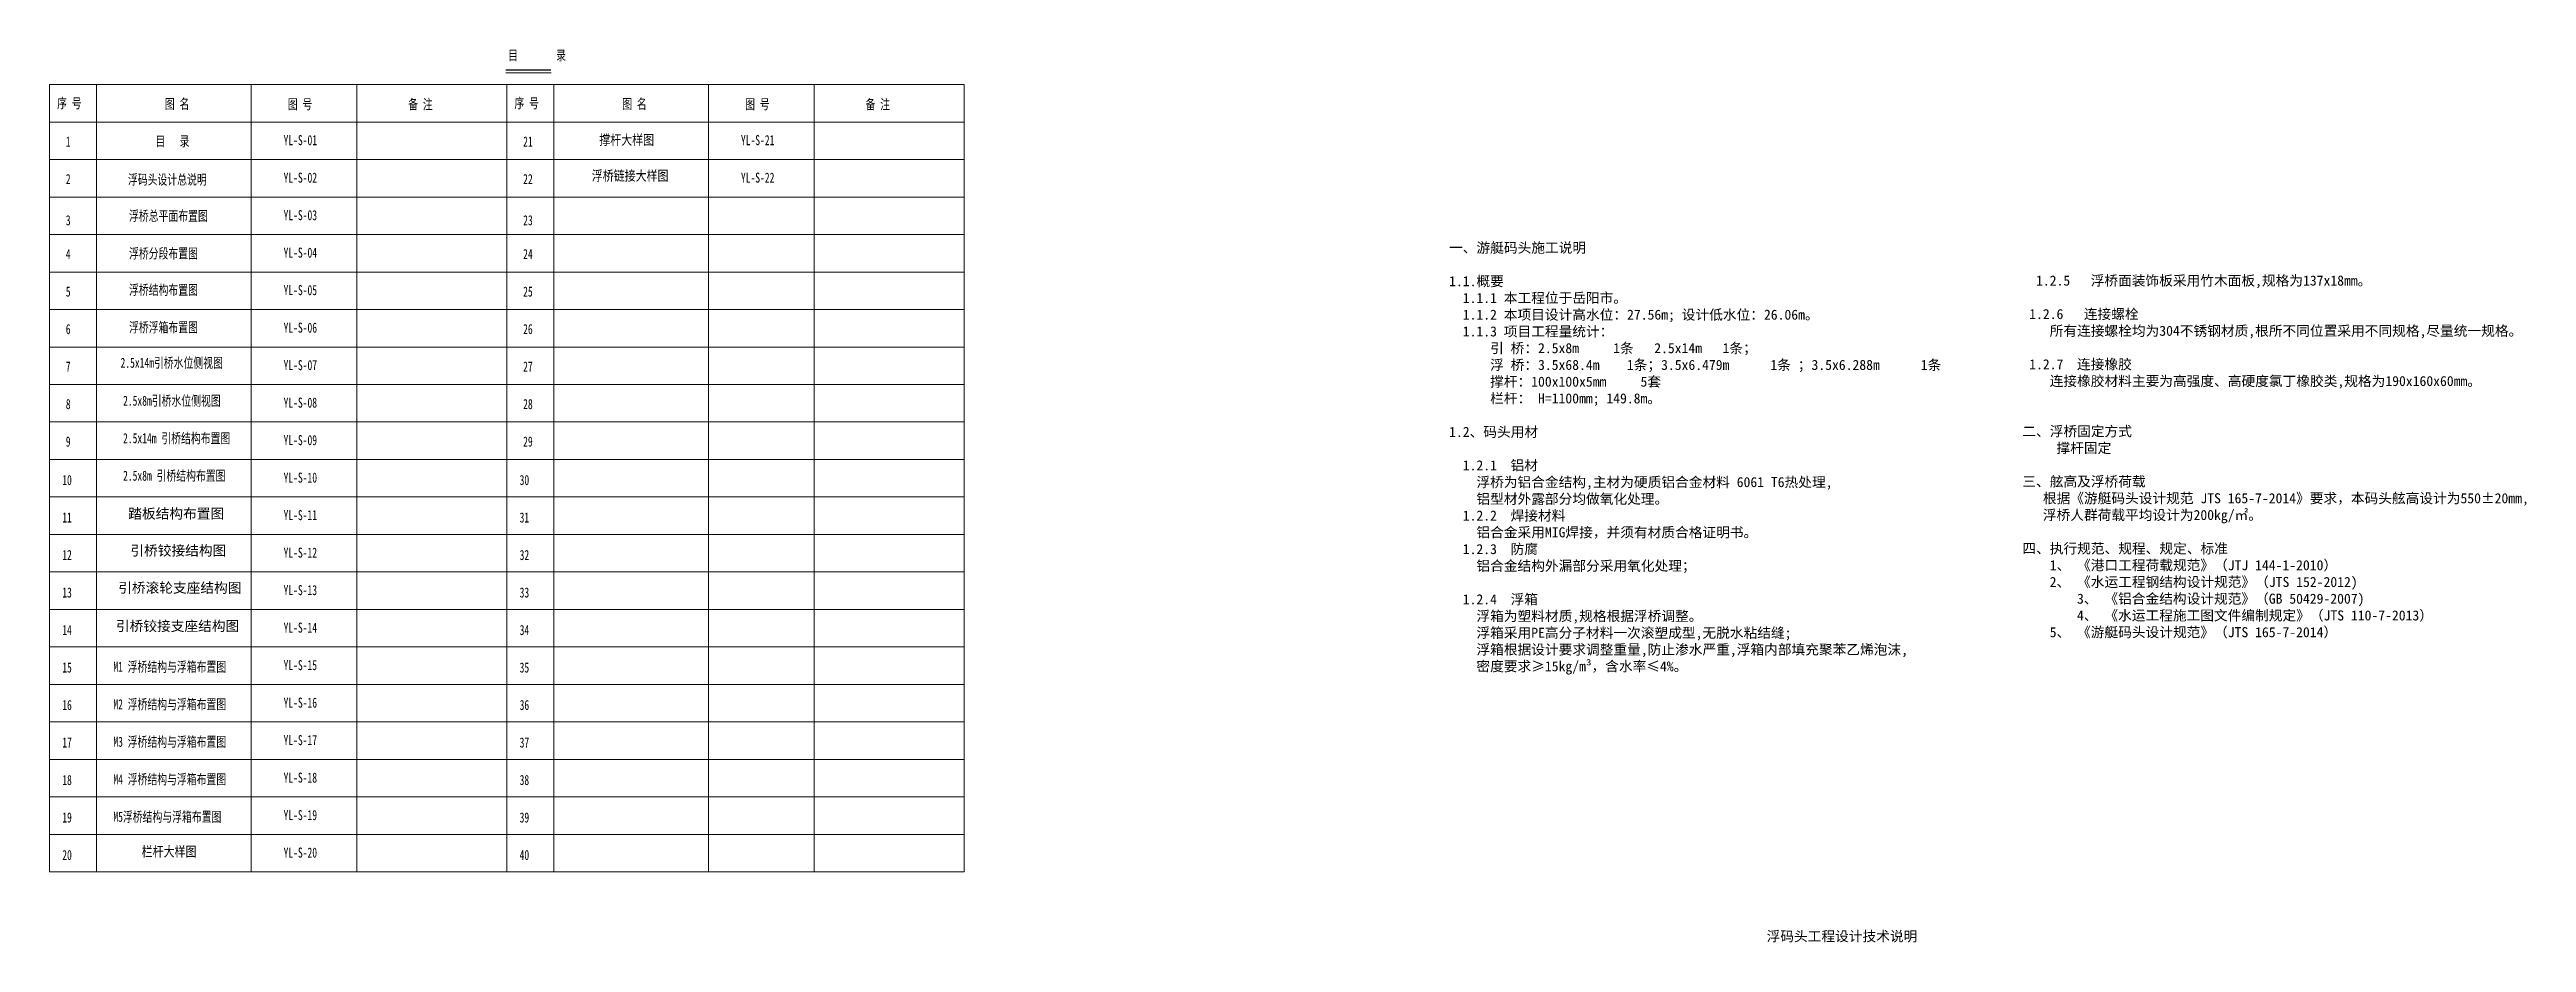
# Model space of a CAD drawing. Header units: millimetres. Extents: x 11827 to 862553, y 15071 to 134256.
# Drawn here: x 11827 to 85806, y 73703 to 100373 of the extents above; entities that cross this region are included whole.
import ezdxf
from ezdxf.enums import TextEntityAlignment as Align

# ---------------------------------------------------------------- set-up
doc = ezdxf.new("R2010")
doc.units = ezdxf.units.MM
doc.layers.add('文本', color=3, linetype='Continuous', lineweight=13)
doc.styles.add('Arial', font='')
doc.styles.add('仿宋', font='simfang.ttf', dxfattribs={"width": 0.7})
doc.styles.add('宋体', font='')
doc.styles.add('工程字体', font='', dxfattribs={"width": 0.8})
doc.styles.get('Arial').set_extended_font_data('STXihei')
doc.styles.get('宋体').set_extended_font_data('SimSun')
doc.styles.get('工程字体').set_extended_font_data('SimSun')

msp = doc.modelspace()

# ---------------------------------------------------------------- texts
at = {"layer": '文本', "color": 0, "linetype": 'Continuous', "style": '仿宋', "width": 0.7}
for s, p in [('目        录', (25522.16, 100050.69)), ('序 号', (12053.41, 98619.23)), ('图 名', (15271.91, 98599.18)), ('图 号', (18944.47, 98592.96)), ('备 注', (22539.58, 98586.29)), ('序 号', (25713.12, 98619.23)), ('图 名', (28931.63, 98599.18)), ('图 号', (32604.19, 98592.96)), ('备 注', (36199.29, 98586.29)), ('1', (12313.1, 97474.32)), ('目   录', (14987.86, 97486.53)), ('21', (25972.82, 97474.32)), ('2', (12313.1, 96354.32)), ('22', (25972.82, 96354.32)), ('3', (12313.1, 95123.4)), ('23', (25972.82, 95123.4)), ('4', (12313.1, 94114.32)), ('24', (25972.82, 94114.32)), ('5', (12313.1, 92994.32)), ('25', (25972.82, 92994.32)), ('6', (12313.1, 91874.32)), ('26', (25972.82, 91874.32)), ('7', (12313.1, 90754.32)), ('27', (25972.82, 90754.32)), ('8', (12313.1, 89634.32)), ('28', (25972.82, 89634.32)), ('9', (12313.1, 88514.32)), ('29', (25972.82, 88514.32)), ('10', (12207.07, 87365.42)), ('30', (25866.78, 87365.42)), ('11', (12207.07, 86245.42)), ('31', (25866.78, 86245.42)), ('12', (12207.07, 85125.42)), ('32', (25866.78, 85125.42)), ('13', (12207.07, 84005.42)), ('33', (25866.78, 84005.42)), ('14', (12207.07, 82885.42)), ('34', (25866.78, 82885.42)), ('15', (12207.07, 81765.42)), ('35', (25866.78, 81765.42)), ('16', (12207.07, 80645.42)), ('36', (25866.78, 80645.42)), ('17', (12207.07, 79525.42)), ('37', (25866.78, 79525.42)), ('18', (12207.07, 78405.42)), ('38', (25866.78, 78405.42)), ('19', (12207.07, 77285.42)), ('39', (25866.78, 77285.42)), ('20', (12207.07, 76165.42)), ('40', (25866.78, 76165.42))]:
    msp.add_text(s, height=300, dxfattribs=at).set_placement(p)
for s, p in [('YL-S-01', (18817.08, 97426.59)), ('YL-S-21', (32476.79, 97426.59)), ('YL-S-02', (18817.08, 96306.59)), ('YL-S-22', (32476.79, 96306.59)), ('YL-S-03', (18817.08, 95186.59)), ('YL-S-04', (18817.08, 94066.59)), ('YL-S-05', (18817.08, 92946.59)), ('YL-S-06', (18817.08, 91826.59)), ('YL-S-07', (18817.08, 90706.59)), ('YL-S-08', (18817.08, 89586.59)), ('YL-S-09', (18817.08, 88466.59)), ('YL-S-10', (18817.08, 87346.59)), ('YL-S-11', (18817.08, 86226.59)), ('YL-S-12', (18817.08, 85106.59)), ('YL-S-13', (18817.08, 83986.59)), ('YL-S-14', (18817.08, 82866.59)), ('YL-S-15', (18817.08, 81746.59)), ('YL-S-16', (18817.08, 80626.59)), ('YL-S-17', (18817.08, 79506.59)), ('YL-S-18', (18817.08, 78386.59)), ('YL-S-19', (18817.08, 77266.59)), ('YL-S-20', (18817.08, 76146.59))]:
    msp.add_text(s, height=300, dxfattribs=at).set_placement(p, align=Align.BOTTOM_LEFT)
for s, p in [('浮码头设计总说明', (14168.29, 96490.56)), ('浮桥总平面布置图', (14202.15, 95407.02)), ('浮桥分段布置图', (14202.15, 94282.79)), ('浮桥结构布置图', (14202.15, 93195.69)), ('浮桥浮箱布置图', (14202.15, 92075.69)), ('2.5x14m引桥水位侧视图', (13946.99, 91017.02)), ('2.5x8m引桥水位侧视图', (14023.27, 89884.04)), ('2.5x14m 引桥结构布置图 ', (14023.27, 88764.04)), ('2.5x8m 引桥结构布置图 ', (14023.27, 87644.04)), ('M1 浮桥结构与浮箱布置图', (13733.57, 81936.81)), ('M2 浮桥结构与浮箱布置图', (13733.57, 80816.81)), ('M3 浮桥结构与浮箱布置图', (13733.57, 79696.81)), ('M4 浮桥结构与浮箱布置图', (13733.57, 78576.81)), ('M5浮桥结构与浮箱布置图', (13733.57, 77456.81))]:
    msp.add_text(s, height=300, dxfattribs=at).set_placement(p, align=Align.MIDDLE_LEFT)
at = {"layer": '文本', "style": '宋体'}
msp.add_text('浮码头工程设计技术说明', height=300, dxfattribs=at).set_placement((65361.71, 73892.34), align=Align.MIDDLE)
at = {"layer": '文本', "color": 0, "linetype": 'Continuous', "char_height": 300}
for s, width, gutter_width, insert, attachment_point, style in [('{\\fSimSun|b0|i0|c134|p2;撑杆大样图}', 2032.6785, 7.5, (29883.12, 97826.86), 3, '工程字体'), ('浮桥链接大样图', 2522.1411, 7.5, (30313.85, 96755.77), 3, '工程字体'), ('踏板结构布置图', 2938.5093, 12.5, (14178.9, 86663.19), 1, 'Arial'), ('引桥铰接结构图', 4125.4711, 12.5, (14241.22, 85559.55), 1, 'Arial'), ('引桥滚轮支座结构图', 4401.3342, 12.5, (13877.22, 84446.94), 1, 'Arial'), ('引桥铰接支座结构图', 4125.4711, 12.5, (13810.35, 83303.6), 1, 'Arial'), ('{\\fSimSun|b0|i0|c134|p2;栏杆大样图}', 2174.8442, 7.5, (16215.27, 76569.8), 3, '工程字体')]:
    msp.add_mtext_dynamic_manual_height_columns(s, width=width, gutter_width=gutter_width, heights=[0], dxfattribs=dict(at, insert=insert, attachment_point=attachment_point, style=style))
at = {"layer": '文本', "color": 0, "linetype": 'Continuous', "char_height": 300, "attachment_point": 1, "style": 'Arial'}
for s, insert, width in [('{\\fSimSun|b0|i0|c134|p2;一、游艇码头施工说明\\P\\P}1.1.{\\fSimSun|b0|i0|c134|p2;概要\\P  }1.1.1 {\\fSimSun|b0|i0|c134|p2;本工程位于岳阳市。\\P  }1.1.2 {\\fSimSun|b0|i0|c134|p2;本项目设计高水位：}27.56m; {\\fSimSun|b0|i0|c134|p2;设计低水位：}26.06m{\\fSimSun|b0|i0|c134|p2;。\\P  }1.1.3 {\\fSimSun|b0|i0|c134|p2;项目工程量统计：\\P      引 桥：}2.5x8m     1{\\fSimSun|b0|i0|c134|p2;条   2.5x14m   1条；  \\P      浮 桥：}3.5x68.4m    1{\\fSimSun|b0|i0|c134|p2;条；}3.5x6.479m      1{\\fSimSun|b0|i0|c134|p2;条 ；}3.5x6.288m      1{\\fSimSun|b0|i0|c134|p2;条 \\P      }撑杆：100x100x5mm     5套{\\fSimSun|b0|i0|c134|p2;\\P      栏杆： H=1100mm; }149.8{\\fSimSun|b0|i0|c134|p2;m。\\P \\P}1.2{\\fSimSun|b0|i0|c134|p2;、码头用材\\P\\P  }1.2.1  {\\fSimSun|b0|i0|c134|p2;铝材\\P    浮桥为铝合金结构},{\\fSimSun|b0|i0|c134|p2;主材为硬质铝合金材料 }6061 T6{\\fSimSun|b0|i0|c134|p2;热处理},\\P    {\\fSimSun|b0|i0|c134|p2;铝型材外露部分均做氧化处理。\\P  }1.2.2  {\\fSimSun|b0|i0|c134|p2;焊接材料\\P    铝合金采用}MIG{\\fSimSun|b0|i0|c134|p2;焊接，并须有材质合格证明书。\\P  }1.2.3  {\\fSimSun|b0|i0|c134|p2;防腐\\P    铝合金结构外漏部分采用氧化处理；\\P\\P  }1.2.4  {\\fSimSun|b0|i0|c134|p2;浮箱\\P    浮箱为塑料材质},{\\fSimSun|b0|i0|c134|p2;规格根据浮桥调整。\\P    浮箱采用}PE{\\fSimSun|b0|i0|c134|p2;高分子材料一次滚塑成型},{\\fSimSun|b0|i0|c134|p2;无脱水粘结缝};\\P    {\\fSimSun|b0|i0|c134|p2;浮箱根据设计要求调整重量},{\\fSimSun|b0|i0|c134|p2;防止渗水严重},{\\fSimSun|b0|i0|c134|p2;浮箱内部填充聚苯乙烯泡沫},\\P    {\\fSimSun|b0|i0|c134|p2;密度要求≥}15kg/m{\\fSimSun|b0|i0|c134|p2;³，含水率}≤4%{\\fSimSun|b0|i0|c134|p2;。\\P    }', (53628.26, 94604.74), 15738.43), ('  1.2.5   {\\fSimSun|b0|i0|c134|p2;浮桥面装饰板采用竹木面板},{\\fSimSun|b0|i0|c134|p2;规格为137x}18mm。{\\fSimSun|b0|i0|c134|p2; \\P\\P }1.2.6   {\\fSimSun|b0|i0|c134|p2;连接螺栓\\P    所有连接螺栓均为}304{\\fSimSun|b0|i0|c134|p2;不锈钢材质},{\\fSimSun|b0|i0|c134|p2;根所不同位置采用不同规格},{\\fSimSun|b0|i0|c134|p2;尽量统一规格。 \\P\\P }1.2.7  {\\fSimSun|b0|i0|c134|p2;连接橡胶\\P    连接橡胶材料主要为高强度、高硬度氯丁橡胶类},{\\fSimSun|b0|i0|c134|p2;规格为}190x160x60mm{\\fSimSun|b0|i0|c134|p2;。\\P\\P\\P二、浮桥固定方式\\P     撑杆固定\\P\\P三、舷高及浮桥荷载\\P   根据《游艇码头设计规范 }JTS 165-7-2014{\\fSimSun|b0|i0|c134|p2;》要求，本码头舷高设计为}550%%P20mm,\\P   {\\fSimSun|b0|i0|c134|p2;浮桥人群荷载平均设计为}200kg/{\\fSimSun|b0|i0|c129|p2;㎡\\fSimSun|b0|i0|c134|p2;。\\P\\P四、执行规范、规程、规定、标准\\P    }1{\\fSimSun|b0|i0|c134|p2;、 《港口工程荷载规范》（}JTJ 144-1-2010{\\fSimSun|b0|i0|c134|p2;）\\P    }2{\\fSimSun|b0|i0|c134|p2;、 《水运工程钢结构设计规范》（}JTS 152-2012)\\P        3{\\fSimSun|b0|i0|c134|p2;、 《铝合金结构设计规范》（}GB 50429-2007)\\P        4{\\fSimSun|b0|i0|c134|p2;、 《水运工程施工图文件编制规定》（}JTS 110-7-2013{\\fSimSun|b0|i0|c134|p2;）\\P    }5{\\fSimSun|b0|i0|c134|p2;、 《游艇码头设计规范》（}JTS 165-7-2014{\\fSimSun|b0|i0|c134|p2;）}', (70749.73, 93622.77), 16222.7694)]:
    msp.add_mtext(s, dxfattribs=dict(at, insert=insert, width=width))

# ---------------------------------------------------------------- linework, layer by layer
at = {"layer": '文本', "color": 0, "linetype": 'Continuous'}
for p, q in [((11827.07, 99328.21), (11827.07, 75808.21)), ((11827.07, 99328.21), (25486.79, 99328.21)), ((13226.76, 99328.21), (13226.76, 75808.21)), ((17846.78, 99328.21), (17846.78, 75808.21)), ((21006.79, 99328.21), (21006.79, 75808.21)), ((25452.58, 99674.57), (26807.08, 99674.57)), ((25486.79, 99328.21), (25486.79, 75808.21)), ((25486.79, 99328.21), (25486.79, 75808.21)), ((25486.79, 99328.21), (39146.5, 99328.21)), ((26886.48, 99328.21), (26886.48, 75808.21)), ((31506.49, 99328.21), (31506.49, 75808.21)), ((34666.51, 99328.21), (34666.51, 75808.21)), ((39146.5, 99328.21), (39146.5, 75808.21)), ((11827.07, 98208.21), (25486.79, 98208.21)), ((25486.79, 98208.21), (39146.5, 98208.21)), ((11827.07, 97088.21), (25486.79, 97088.21)), ((25486.79, 97088.21), (39146.5, 97088.21)), ((11827.07, 95968.21), (25486.79, 95968.21)), ((25486.79, 95968.21), (39146.5, 95968.21)), ((11827.07, 94848.21), (25486.79, 94848.21)), ((25486.79, 94848.21), (39146.5, 94848.21)), ((11827.07, 93728.21), (25486.79, 93728.21)), ((25486.79, 93728.21), (39146.5, 93728.21)), ((11827.07, 92608.21), (25486.79, 92608.21)), ((25486.79, 92608.21), (39146.5, 92608.21)), ((11827.07, 91488.21), (25486.79, 91488.21)), ((25486.79, 91488.21), (39146.5, 91488.21)), ((11827.07, 90368.21), (25486.79, 90368.21)), ((25486.79, 90368.21), (39146.5, 90368.21)), ((11827.07, 89248.21), (25486.79, 89248.21)), ((25486.79, 89248.21), (39146.5, 89248.21)), ((11827.07, 88128.21), (25486.79, 88128.21)), ((25486.79, 88128.21), (39146.5, 88128.21)), ((11827.07, 87008.21), (25486.79, 87008.21)), ((25486.79, 87008.21), (39146.5, 87008.21)), ((11827.07, 85888.21), (25486.79, 85888.21)), ((25486.79, 85888.21), (39146.5, 85888.21)), ((11827.07, 84768.21), (25486.79, 84768.21)), ((25486.79, 84768.21), (39146.5, 84768.21)), ((11827.07, 83648.21), (25486.79, 83648.21)), ((25486.79, 83648.21), (39146.5, 83648.21)), ((11827.07, 82528.21), (25486.79, 82528.21)), ((25486.79, 82528.21), (39146.5, 82528.21)), ((11827.07, 81408.21), (25486.79, 81408.21)), ((25486.79, 81408.21), (39146.5, 81408.21)), ((11827.07, 80288.21), (25486.79, 80288.21)), ((25486.79, 80288.21), (39146.5, 80288.21)), ((11827.07, 79168.21), (25486.79, 79168.21)), ((25486.79, 79168.21), (39146.5, 79168.21)), ((11827.07, 78048.21), (25486.79, 78048.21)), ((25486.79, 78048.21), (39146.5, 78048.21)), ((11827.07, 76928.21), (25486.79, 76928.21)), ((25486.79, 76928.21), (39146.5, 76928.21)), ((11827.07, 75808.21), (25486.79, 75808.21)), ((25486.79, 75808.21), (39146.5, 75808.21))]:
    msp.add_line(p, q, dxfattribs=at)
at = {"layer": '文本', "color": 0, "linetype": 'Continuous', "const_width": 44.09, "flags": 128}
msp.add_lwpolyline([(25452.58, 99762.75), (26807.08, 99762.75)], dxfattribs=at)

msp.set_redraw_order([(e.dxf.handle, doc.entitydb.next_handle()) for e in msp.query("TEXT MTEXT ATTDEF DIMENSION ARC_DIMENSION")])  # texts and dimensions are drawn at this point

doc.saveas('drawing.dxf')
